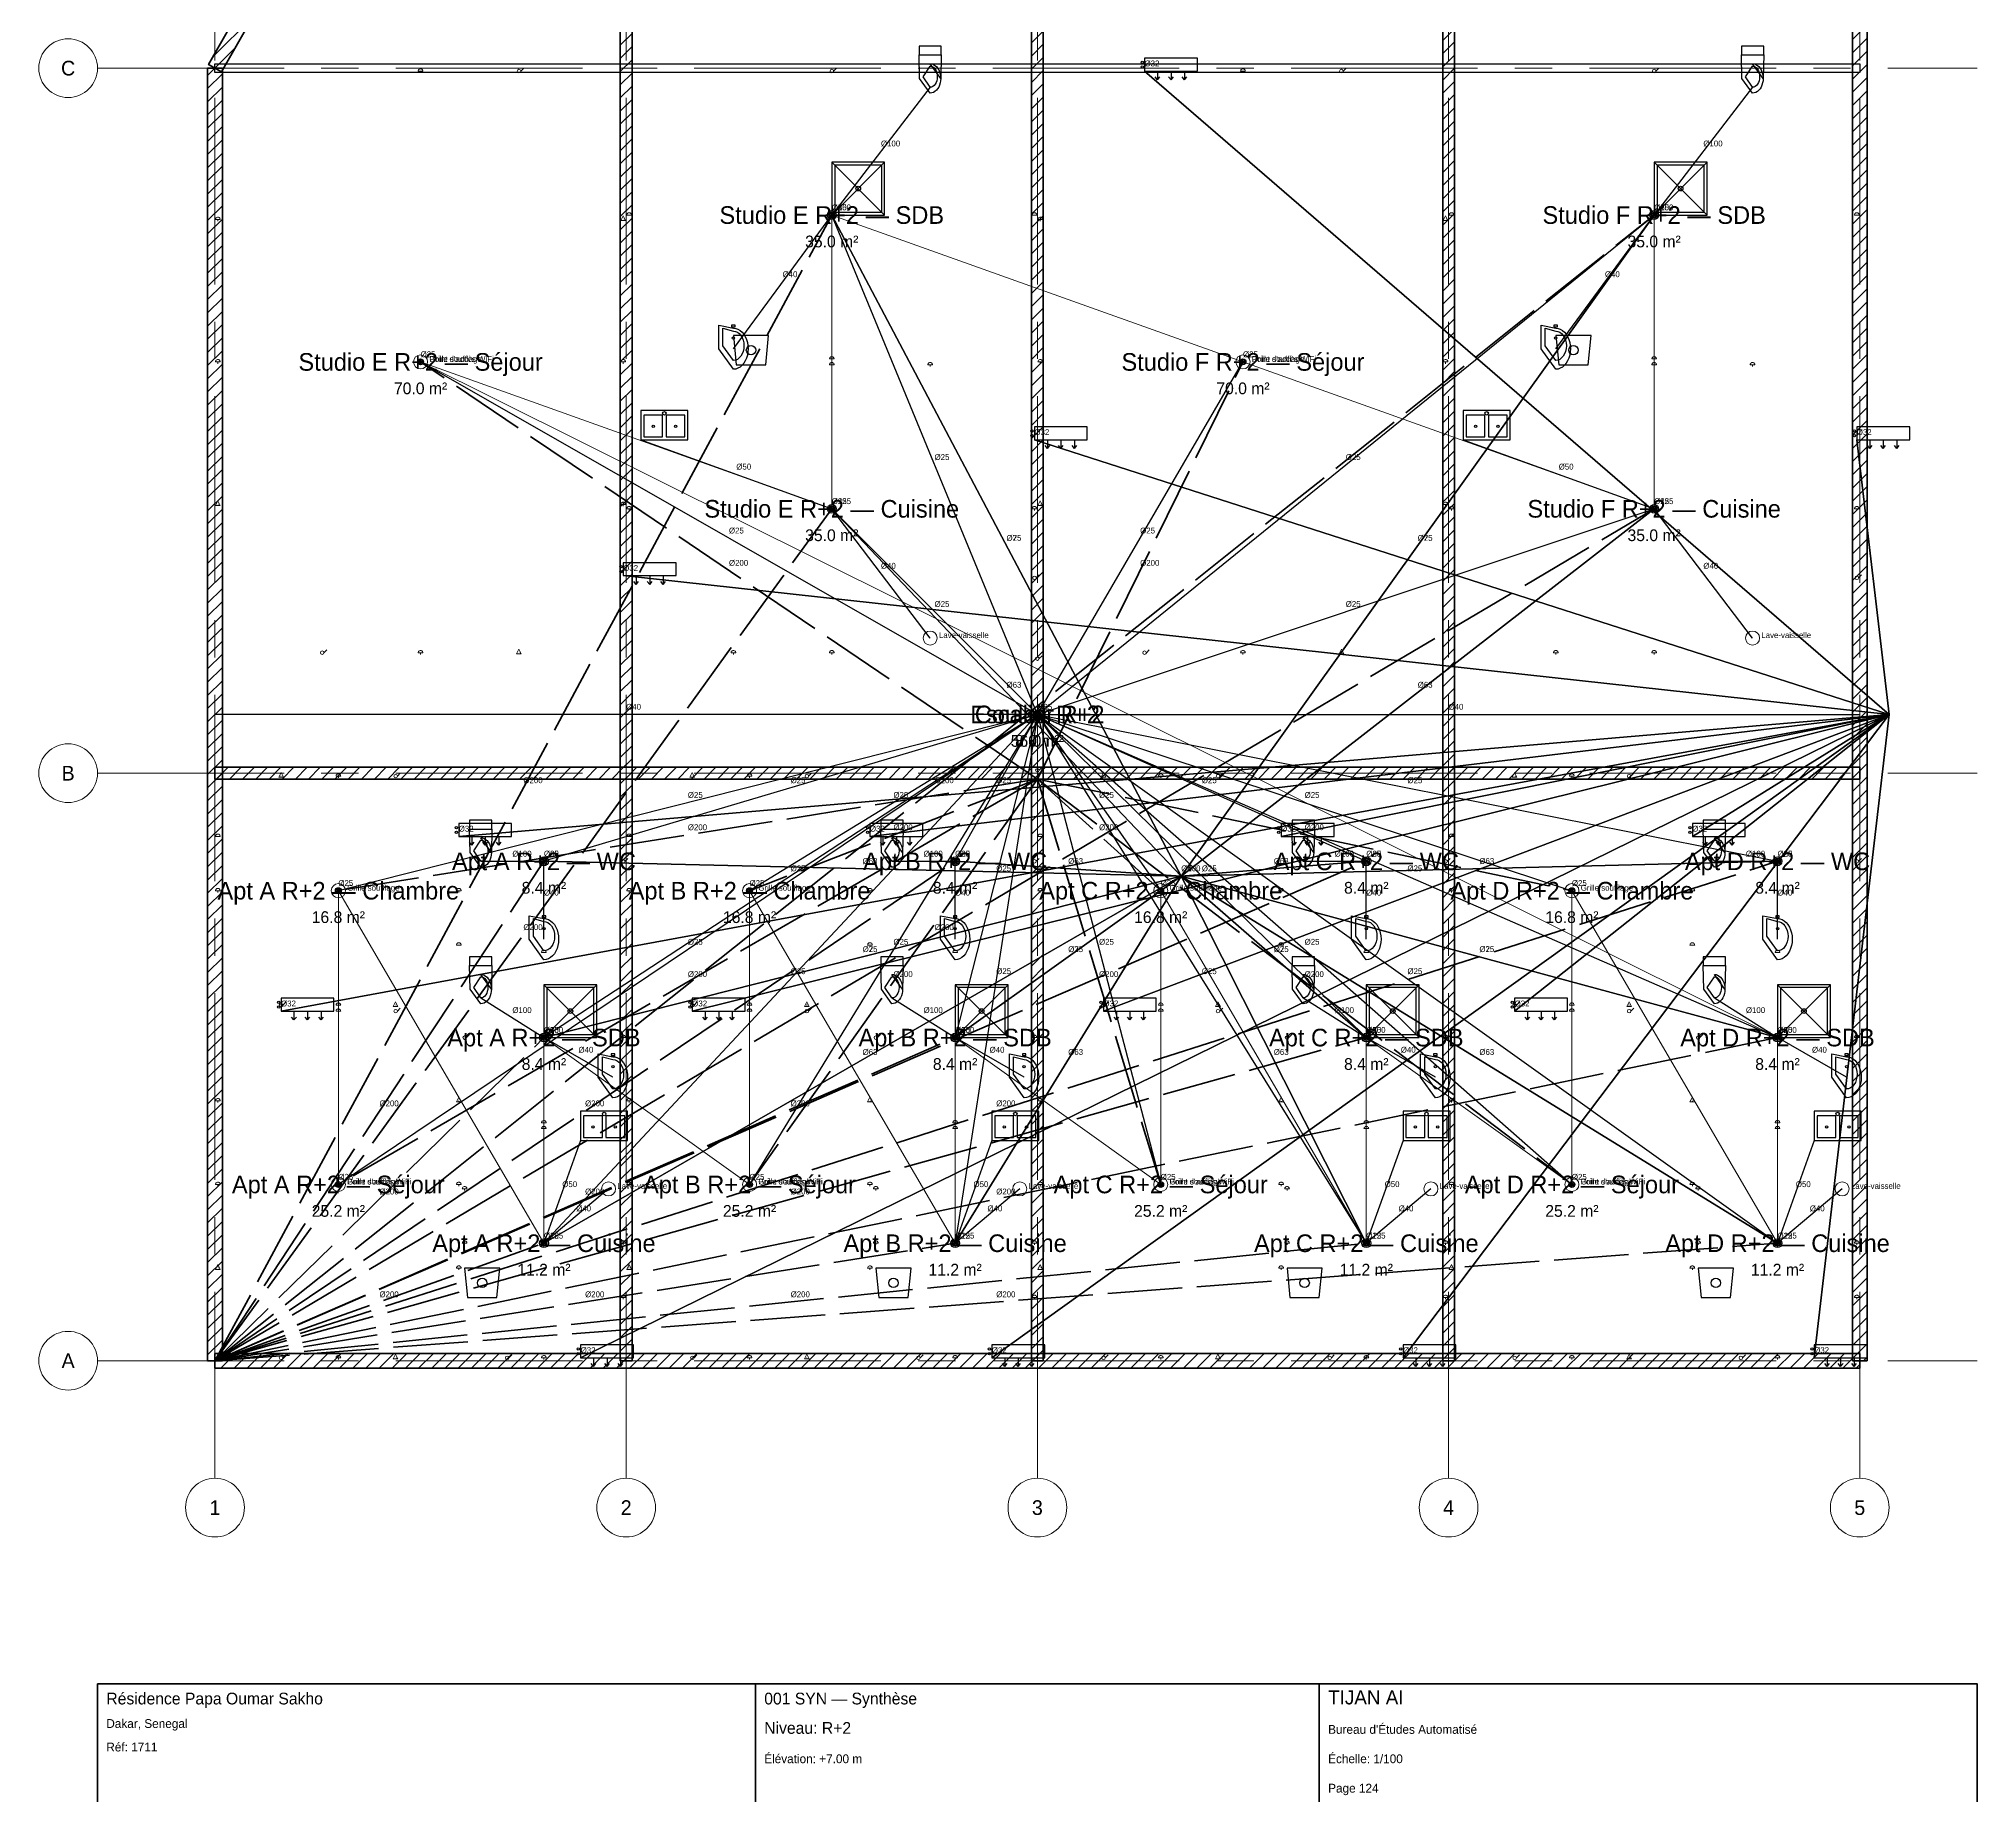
# Model space of a CAD drawing. Header units: metres. Extents: x -3 to 30, y -8 to 52.
# Drawn here: x -3 to 30, y -7.4 to 22.5 of the extents above; entities that cross this region are included whole.
import ezdxf
from ezdxf.enums import TextEntityAlignment as Align

# ---------------------------------------------------------------- set-up
doc = ezdxf.new("R2010")
doc.units = ezdxf.units.M
doc.linetypes.add('CENTER', pattern=[5.08, 3.175, -0.635, 0.635, -0.635])
doc.linetypes.add('DASHED', pattern=[1.524, 1.27, -0.254])
for name, color, linetype, lineweight in [('A-HATCH', 8, 'Continuous', 0), ('A-TEXT', 7, 'Continuous', 0), ('A-WALL', 7, 'Continuous', 50), ('A-WALL-INT', 8, 'Continuous', 25), ('E-LCCR', 4, 'Continuous', 13), ('E-LITE', 6, 'Continuous', 13), ('E-POWR', 6, 'Continuous', 18), ('F-DETECT', 1, 'Continuous', 13), ('F-SPKL', 1, 'Continuous', 25), ('G-CART', 7, 'Continuous', 35), ('M-DUCT', 2, 'DASHED', 18), ('M-EQUIP', 2, 'Continuous', 25), ('P-FIXT', 5, 'Continuous', 25), ('P-PIPE-EC', 1, 'Continuous', 18), ('P-PIPE-EF', 5, 'Continuous', 18), ('P-PIPE-EU', 3, 'Continuous', 18), ('S-GRID', 8, 'CENTER', 9)]:
    doc.layers.add(name, color=color, linetype=linetype, lineweight=lineweight)

# ---------------------------------------------------------------- blocks, each defined once
blk = doc.blocks.new('TJ_INTER')
at = {"layer": 'E-POWR'}
blk.add_line((0.03, 0), (0.08, 0.05), dxfattribs=at)
blk.add_circle((0, 0), 0.03, dxfattribs=at)
blk = doc.blocks.new('TJ_LUMINAIRE')
at = {"layer": 'E-LITE'}
for p, q in [((-0.035, -0.035), (0.035, 0.035)), ((-0.035, 0.035), (0.035, -0.035))]:
    blk.add_line(p, q, dxfattribs=at)
blk.add_circle((0, 0), 0.05, dxfattribs=at)
blk = doc.blocks.new('TJ_DF')
at = {"layer": 'F-DETECT'}
blk.add_circle((0, 0), 0.04, dxfattribs=at)
blk.add_text('DF', height=0.03, dxfattribs=at).set_placement((-0.02, -0.015))
blk = doc.blocks.new('TJ_SPK')
at = {"layer": 'F-SPKL'}
for p, q in [((-0.05, 0), (0.05, 0)), ((0, -0.05), (0, 0.05))]:
    blk.add_line(p, q, dxfattribs=at)
blk.add_circle((0, 0), 0.05, dxfattribs=at)
blk = doc.blocks.new('TJ_PRISE')
at = {"layer": 'E-POWR'}
for p, q in [((-0.04, 0), (0.04, 0)), ((0, 0), (0, -0.03))]:
    blk.add_line(p, q, dxfattribs=at)
blk.add_lwpolyline([(0.04, 0), (0.039, 0.01), (0.035, 0.02), (0.028, 0.028), (0.02, 0.035), (0.01, 0.039), (0, 0.04), (-0.01, 0.039), (-0.02, 0.035), (-0.028, 0.028), (-0.035, 0.02), (-0.039, 0.01), (-0.04, 0)], dxfattribs=at)
blk = doc.blocks.new('TJ_RJ45')
at = {"layer": 'E-LCCR'}
blk.add_lwpolyline([(0, 0.06), (-0.04, -0.02), (0.04, -0.02)], close=True, dxfattribs=at)
blk.add_text('D', height=0.03, dxfattribs=at).set_placement((-0.01, -0.01))
blk = doc.blocks.new('TJ_TV')
at = {"layer": 'E-LCCR'}
blk.add_lwpolyline([(0, 0.06), (-0.04, -0.02), (0.04, -0.02)], close=True, dxfattribs=at)
blk.add_text('TV', height=0.025, dxfattribs=at).set_placement((-0.015, -0.01))
blk = doc.blocks.new('TJ_SPLIT')
at = {"layer": 'M-EQUIP'}
for p, q in [((0.22, 0), (0.22, -0.15)), ((0.45, 0), (0.45, -0.15)), ((0.68, 0), (0.68, -0.15)), ((0.22, -0.15), (0.18, -0.1)), ((0.22, -0.15), (0.26, -0.1)), ((0.45, -0.15), (0.41, -0.1)), ((0.45, -0.15), (0.49, -0.1)), ((0.68, -0.15), (0.64, -0.1)), ((0.68, -0.15), (0.72, -0.1))]:
    blk.add_line(p, q, dxfattribs=at)
blk.add_lwpolyline([(0, 0), (0.9, 0), (0.9, 0.22), (0, 0.22)], close=True, dxfattribs=at)
for centre in [(-0.04, 0.15), (-0.04, 0.07)]:
    blk.add_circle(centre, 0.02, dxfattribs=at)
blk = doc.blocks.new('TJ_APPLIQUE')
at = {"layer": 'E-LITE'}
blk.add_line((-0.04, 0), (0.04, 0), dxfattribs=at)
blk.add_lwpolyline([(0.04, 0), (0.039, 0.01), (0.035, 0.02), (0.028, 0.028), (0.02, 0.035), (0.01, 0.039), (0, 0.04), (-0.01, 0.039), (-0.02, 0.035), (-0.028, 0.028), (-0.035, 0.02), (-0.039, 0.01), (-0.04, 0)], dxfattribs=at)
blk = doc.blocks.new('TJ_EVIER')
at = {"layer": 'P-FIXT'}
for points in [[(0, 0), (0.8, 0), (0.8, 0.5), (0, 0.5)], [(0.05, 0.05), (0.37, 0.05), (0.37, 0.42), (0.05, 0.42)], [(0.43, 0.05), (0.75, 0.05), (0.75, 0.42), (0.43, 0.42)]]:
    blk.add_lwpolyline(points, close=True, dxfattribs=at)
for centre, radius in [((0.4, 0.45), 0.03), ((0.21, 0.23), 0.02), ((0.59, 0.23), 0.02)]:
    blk.add_circle(centre, radius, dxfattribs=at)
blk = doc.blocks.new('TJ_HOTTE')
at = {"layer": 'M-EQUIP'}
blk.add_lwpolyline([(0.05, 0), (0.55, 0), (0.6, 0.5), (0, 0.5)], close=True, dxfattribs=at)
blk.add_circle((0.3, 0.25), 0.08, dxfattribs=at)
blk = doc.blocks.new('TJ_VMC')
at = {"layer": 'M-EQUIP'}
for p, q in [((-0.05, -0.05), (0.05, 0.05)), ((-0.05, 0.05), (0.05, -0.05))]:
    blk.add_line(p, q, dxfattribs=at)
blk.add_circle((0, 0), 0.075, dxfattribs=at)
blk = doc.blocks.new('TJ_DC')
at = {"layer": 'F-DETECT'}
blk.add_circle((0, 0), 0.04, dxfattribs=at)
blk.add_text('DC', height=0.03, dxfattribs=at).set_placement((-0.02, -0.015))
blk = doc.blocks.new('TJ_LAVABO')
at = {"layer": 'P-FIXT'}
for points in [[(-0.25, 0.4), (0, 0.35), (0.039, 0.346), (0.077, 0.333), (0.113, 0.312), (0.147, 0.283), (0.177, 0.247), (0.202, 0.206), (0.223, 0.159), (0.238, 0.108), (0.247, 0.055), (0.25, 0), (0.247, -0.055), (0.238, -0.108), (0.223, -0.159), (0.202, -0.206), (0.177, -0.247), (0.147, -0.283), (0.113, -0.312), (0.077, -0.333), (0.039, -0.346), (0, -0.35), (-0.25, 0), (-0.25, 0.4)], [(-0.18, 0.35), (0, 0.3), (0.035, 0.295), (0.069, 0.281), (0.1, 0.258), (0.127, 0.227), (0.15, 0.189), (0.166, 0.146), (0.177, 0.099), (0.18, 0.05), (0.177, 0.001), (0.166, -0.046), (0.15, -0.089), (0.127, -0.127), (0.1, -0.158), (0.069, -0.181), (0.035, -0.195), (0, -0.2), (-0.18, 0.05), (-0.18, 0.35)], [(-0.03, 0.37), (0.03, 0.37), (0.03, 0.4), (-0.03, 0.4)]]:
    blk.add_lwpolyline(points, close=True, dxfattribs=at)
blk.add_circle((0, 0.18), 0.02, dxfattribs=at)
blk = doc.blocks.new('TJ_DOUCHE')
at = {"layer": 'P-FIXT'}
for p, q in [((0, 0), (0.9, 0.9)), ((0.9, 0), (0, 0.9))]:
    blk.add_line(p, q, dxfattribs=at)
for points in [[(0, 0), (0.9, 0), (0.9, 0.9), (0, 0.9)], [(0.05, 0.05), (0.85, 0.05), (0.85, 0.85), (0.05, 0.85)]]:
    blk.add_lwpolyline(points, close=True, dxfattribs=at)
blk.add_circle((0.45, 0.45), 0.04, dxfattribs=at)
blk = doc.blocks.new('TJ_WC')
at = {"layer": 'P-FIXT'}
for points in [[(-0.19, 0.55), (0.19, 0.55), (0.19, 0.7), (-0.19, 0.7)], [(0, 0.4), (0.028, 0.397), (0.056, 0.388), (0.082, 0.373), (0.106, 0.352), (0.127, 0.327), (0.146, 0.297), (0.16, 0.263), (0.171, 0.227), (0.178, 0.189), (0.18, 0.15), (0.178, 0.111), (0.171, 0.073), (0.16, 0.037), (0.146, 0.003), (0.127, -0.027), (0.106, -0.052), (0.082, -0.073), (0.056, -0.088), (0.028, -0.097), (0, -0.1), (-0.18, 0.15), (-0.19, 0.55), (0.19, 0.55), (0.18, 0.15)], [(0, 0.36), (0.023, 0.357), (0.046, 0.346), (0.067, 0.33), (0.085, 0.307), (0.1, 0.28), (0.111, 0.249), (0.118, 0.215), (0.12, 0.18), (0.118, 0.145), (0.111, 0.111), (0.1, 0.08), (0.085, 0.053), (0.067, 0.03), (0.046, 0.014), (0.023, 0.003), (0, 0), (-0.12, 0.18)]]:
    blk.add_lwpolyline(points, close=True, dxfattribs=at)

msp = doc.modelspace()

# ---------------------------------------------------------------- hatches: boundary and pattern name
at = {"layer": 'A-HATCH'}
h = msp.add_hatch(dxfattribs=at)
h.set_pattern_fill('ANSI31', scale=0.05)
h.paths.add_polyline_path([(16.1085, 49.938), (0.1085, 21.938), (-0.1085, 22.062), (15.8915, 50.062), (16.1085, 49.938)])
h = msp.add_hatch(dxfattribs=at)
h.set_pattern_fill('ANSI31', scale=0.05)
h.paths.add_polyline_path([(20.9, 0), (20.9, 50), (21.1, 50), (21.1, 0), (20.9, 0)])
h = msp.add_hatch(dxfattribs=at)
h.set_pattern_fill('ANSI31', scale=0.05)
h.paths.add_polyline_path([(27.875, 0), (27.875, 50), (28.125, 50), (28.125, 0), (27.875, 0)])
h = msp.add_hatch(dxfattribs=at)
h.set_pattern_fill('ANSI31', scale=0.05)
h.paths.add_polyline_path([(13.9, 0), (13.9, 46.5), (14.1, 46.5), (14.1, 0), (13.9, 0)])
h = msp.add_hatch(dxfattribs=at)
h.set_pattern_fill('ANSI31', scale=0.05)
h.paths.add_polyline_path([(6.9, 0), (6.9, 34.25), (7.1, 34.25), (7.1, 0), (6.9, 0)])
h = msp.add_hatch(dxfattribs=at)
h.set_pattern_fill('ANSI31', scale=0.05)
h.paths.add_polyline_path([(0.125, 22), (0.125, 0), (-0.125, 0), (-0.125, 22), (0.125, 22)])
h = msp.add_hatch(dxfattribs=at)
h.set_pattern_fill('ANSI31', scale=0.05)
h.paths.add_polyline_path([(0, 10.1), (28, 10.1), (28, 9.9), (0, 9.9), (0, 10.1)])
h = msp.add_hatch(dxfattribs=at)
h.set_pattern_fill('ANSI31', scale=0.05)
h.paths.add_polyline_path([(0, 0.125), (28, 0.125), (28, -0.125), (0, -0.125), (0, 0.125)])

# ---------------------------------------------------------------- linework, layer by layer
at = {"layer": 'A-TEXT'}
for centre in [(3.5, 17), (3.5, 17), (17.5, 17), (17.5, 17), (12.175, 12.3), (26.175, 12.3), (2.1, 8), (9.1, 8), (16.1, 8), (23.1, 8), (2.1, 3), (2.1, 3), (6.7, 2.925), (9.1, 3), (9.1, 3), (13.7, 2.925), (16.1, 3), (16.1, 3), (20.7, 2.925), (23.1, 3), (23.1, 3), (27.7, 2.925)]:
    msp.add_circle(centre, 0.12, dxfattribs=at)
at = {"layer": 'A-WALL'}
for points in [[(16.1085, 49.938), (0.1085, 21.938), (-0.1085, 22.062), (15.8915, 50.062)], [(20.9, 0), (20.9, 50), (21.1, 50), (21.1, 0)], [(27.875, 0), (27.875, 50), (28.125, 50), (28.125, 0)], [(13.9, 0), (13.9, 46.5), (14.1, 46.5), (14.1, 0)], [(6.9, 0), (6.9, 34.25), (7.1, 34.25), (7.1, 0)], [(0.125, 22), (0.125, 0), (-0.125, 0), (-0.125, 22)], [(0, 10.1), (28, 10.1), (28, 9.9), (0, 9.9)], [(0, 0.125), (28, 0.125), (28, -0.125), (0, -0.125)]]:
    msp.add_lwpolyline(points, close=True, dxfattribs=at)
at = {"layer": 'A-WALL-INT'}
msp.add_lwpolyline([(0, 22.075), (28, 22.075), (28, 21.925), (0, 21.925)], close=True, dxfattribs=at)
at = {"layer": 'E-LCCR', "color": 4, "lineweight": 13}
for q in [(10.5, 19.5), (24.5, 19.5), (3.5, 17), (17.5, 17), (10.5, 14.5), (24.5, 14.5), (2.1, 3), (2.1, 8), (5.6, 2), (5.6, 5.5), (9.1, 3), (9.1, 8), (12.6, 2), (12.6, 5.5), (14, 11), (16.1, 3), (16.1, 8), (19.6, 2), (19.6, 5.5), (23.1, 3), (23.1, 8), (26.6, 2), (26.6, 5.5)]:
    msp.add_line((14, 11), q, dxfattribs=at)
at = {"layer": 'E-POWR', "color": 6, "lineweight": 18}
for q in [(10.5, 19.5), (24.5, 19.5), (3.5, 17), (17.5, 17), (10.5, 14.5), (24.5, 14.5), (2.1, 3), (2.1, 8), (5.6, 2), (5.6, 5.5), (5.6, 8.5), (9.1, 3), (9.1, 8), (12.6, 2), (12.6, 5.5), (12.6, 8.5), (14, 11), (16.1, 3), (16.1, 8), (19.6, 2), (19.6, 5.5), (19.6, 8.5), (23.1, 3), (23.1, 8), (26.6, 2), (26.6, 5.5), (26.6, 8.5)]:
    msp.add_line((14, 11), q, dxfattribs=at)
at = {"layer": 'F-DETECT', "color": 1, "lineweight": 13}
for p, q in [((10.5, 14.5), (10.5, 19.5)), ((10.5, 19.5), (17.5, 17)), ((24.5, 14.5), (24.5, 19.5)), ((26.6, 5.5), (3.5, 17)), ((3.5, 17), (10.5, 14.5)), ((17.5, 17), (24.5, 14.5)), ((14, 11), (2.1, 3)), ((14, 11), (14, 11)), ((2.1, 3), (2.1, 8)), ((2.1, 8), (5.6, 2)), ((9.1, 3), (9.1, 8)), ((9.1, 8), (12.6, 2)), ((16.1, 3), (16.1, 8)), ((16.1, 8), (19.6, 2)), ((23.1, 3), (23.1, 8)), ((23.1, 8), (26.6, 2)), ((5.6, 2), (5.6, 5.5)), ((5.6, 5.5), (9.1, 3)), ((12.6, 2), (12.6, 5.5)), ((12.6, 5.5), (16.1, 3)), ((19.6, 2), (19.6, 5.5)), ((19.6, 5.5), (23.1, 3)), ((26.6, 2), (26.6, 5.5))]:
    msp.add_line(p, q, dxfattribs=at)
at = {"layer": 'F-SPKL', "color": 1, "lineweight": 25}
for p, q in [((14, 11), (10.5, 19.5)), ((10.5, 19.5), (10.5, 19.5)), ((14, 11), (24.5, 19.5)), ((24.5, 19.5), (24.5, 19.5)), ((14, 11), (3.5, 17)), ((3.5, 17), (3.5, 17)), ((3.5, 17), (3.5, 17)), ((14, 11), (17.5, 17)), ((17.5, 17), (17.5, 17)), ((17.5, 17), (17.5, 17)), ((14, 11), (10.5, 14.5)), ((10.5, 14.5), (10.5, 14.5)), ((14, 11), (24.5, 14.5)), ((24.5, 14.5), (24.5, 14.5)), ((14, 11), (0, 11)), ((14, 11), (2.1, 3)), ((14, 11), (2.1, 8)), ((14, 11), (5.6, 2)), ((14, 11), (5.6, 5.5)), ((14, 11), (5.6, 8.5)), ((14, 11), (9.1, 3)), ((14, 11), (9.1, 8)), ((14, 11), (12.6, 2)), ((14, 11), (12.6, 5.5)), ((14, 11), (12.6, 8.5)), ((14, 11), (14, 11)), ((14, 11), (28, 11)), ((14, 11), (14, 11)), ((14, 11), (14, 11)), ((14, 11), (16.1, 3)), ((14, 11), (16.1, 8)), ((14, 11), (19.6, 2)), ((14, 11), (19.6, 5.5)), ((14, 11), (19.6, 8.5)), ((14, 11), (23.1, 3)), ((14, 11), (23.1, 8)), ((14, 11), (26.6, 2)), ((14, 11), (26.6, 5.5)), ((14, 11), (26.6, 8.5)), ((5.6, 8.5), (5.6, 8.5)), ((12.6, 8.5), (12.6, 8.5)), ((19.6, 8.5), (19.6, 8.5)), ((26.6, 8.5), (26.6, 8.5)), ((2.1, 8), (2.1, 8)), ((9.1, 8), (9.1, 8)), ((16.1, 8), (16.1, 8)), ((23.1, 8), (23.1, 8)), ((5.6, 5.5), (5.6, 5.5)), ((12.6, 5.5), (12.6, 5.5)), ((19.6, 5.5), (19.6, 5.5)), ((26.6, 5.5), (26.6, 5.5)), ((2.1, 3), (2.1, 3)), ((2.1, 3), (2.1, 3)), ((9.1, 3), (9.1, 3)), ((9.1, 3), (9.1, 3)), ((16.1, 3), (16.1, 3)), ((16.1, 3), (16.1, 3)), ((23.1, 3), (23.1, 3)), ((23.1, 3), (23.1, 3)), ((5.6, 2), (5.6, 2)), ((12.6, 2), (12.6, 2)), ((19.6, 2), (19.6, 2)), ((26.6, 2), (26.6, 2))]:
    msp.add_line(p, q, dxfattribs=at)
at = {"layer": 'G-CART'}
for p, q in [((9.2, -5.5), (9.2, -8)), ((18.8, -5.5), (18.8, -8))]:
    msp.add_line(p, q, dxfattribs=at)
at = {"layer": 'G-CART', "lineweight": 50}
msp.add_lwpolyline([(-2, -5.5), (30, -5.5), (30, -8), (-2, -8)], close=True, dxfattribs=at)
at = {"layer": 'M-DUCT', "color": 140, "lineweight": 35}
for p, q in [((0, 0), (10.5, 19.5)), ((0, 0), (24.5, 19.5)), ((10.5, 19.5), (10.5, 19.5)), ((24.5, 19.5), (24.5, 19.5)), ((0, 0), (10.5, 14.5)), ((0, 0), (24.5, 14.5)), ((10.5, 14.5), (10.5, 14.5)), ((24.5, 14.5), (24.5, 14.5)), ((0, 0), (5.6, 8.5)), ((0, 0), (12.6, 8.5)), ((0, 0), (19.6, 8.5)), ((0, 0), (26.6, 8.5)), ((5.6, 8.5), (5.6, 8.5)), ((12.6, 8.5), (12.6, 8.5)), ((19.6, 8.5), (19.6, 8.5)), ((26.6, 8.5), (26.6, 8.5)), ((0, 0), (5.6, 5.5)), ((0, 0), (12.6, 5.5)), ((0, 0), (19.6, 5.5)), ((0, 0), (26.6, 5.5)), ((5.6, 5.5), (5.6, 5.5)), ((12.6, 5.5), (12.6, 5.5)), ((19.6, 5.5), (19.6, 5.5)), ((26.6, 5.5), (26.6, 5.5)), ((0, 0), (5.6, 2)), ((0, 0), (12.6, 2)), ((0, 0), (19.6, 2)), ((0, 0), (26.6, 2)), ((5.6, 2), (5.6, 2)), ((12.6, 2), (12.6, 2)), ((19.6, 2), (19.6, 2)), ((26.6, 2), (26.6, 2))]:
    msp.add_line(p, q, dxfattribs=at)
at = {"layer": 'M-DUCT', "color": 30, "lineweight": 35}
for q in [(3.5, 17), (17.5, 17), (2.1, 3), (2.1, 8), (9.1, 3), (9.1, 8), (16.1, 3), (16.1, 8), (23.1, 3), (23.1, 8)]:
    msp.add_line((14, 9.9), q, dxfattribs=at)
at = {"layer": 'M-EQUIP', "color": 2, "lineweight": 25}
for p, q in [((28.5, 11), (15.825, 21.95)), ((15.825, 21.95), (28.5, 11)), ((28.5, 11), (13.95, 15.675)), ((13.95, 15.675), (28.5, 11)), ((28.5, 11), (27.95, 15.675)), ((27.95, 15.675), (28.5, 11)), ((28.5, 11), (6.95, 13.3625)), ((6.95, 13.3625), (28.5, 11)), ((28.5, 11), (1.125, 5.95)), ((1.125, 5.95), (28.5, 11)), ((28.5, 11), (4.15, 8.925)), ((4.15, 8.925), (28.5, 11)), ((28.5, 11), (6.225, 0.05)), ((6.225, 0.05), (28.5, 11)), ((28.5, 11), (8.125, 5.95)), ((8.125, 5.95), (28.5, 11)), ((28.5, 11), (11.15, 8.925)), ((11.15, 8.925), (28.5, 11)), ((28.5, 11), (13.225, 0.05)), ((13.225, 0.05), (28.5, 11)), ((28.5, 11), (15.125, 5.95)), ((15.125, 5.95), (28.5, 11)), ((28.5, 11), (18.15, 8.925)), ((18.15, 8.925), (28.5, 11)), ((28.5, 11), (20.225, 0.05)), ((20.225, 0.05), (28.5, 11)), ((28.5, 11), (22.125, 5.95)), ((22.125, 5.95), (28.5, 11)), ((28.5, 11), (25.15, 8.925)), ((25.15, 8.925), (28.5, 11)), ((28.5, 11), (27.225, 0.05)), ((27.225, 0.05), (28.5, 11))]:
    msp.add_line(p, q, dxfattribs=at)
at = {"layer": 'M-EQUIP', "color": 4, "lineweight": 25}
for p, q in [((15.825, 21.95), (15.825, 21.95)), ((13.95, 15.675), (13.95, 15.675)), ((27.95, 15.675), (27.95, 15.675)), ((6.95, 13.3625), (6.95, 13.3625)), ((4.15, 8.925), (4.15, 8.925)), ((11.15, 8.925), (11.15, 8.925)), ((18.15, 8.925), (18.15, 8.925)), ((25.15, 8.925), (25.15, 8.925)), ((1.125, 5.95), (1.125, 5.95)), ((8.125, 5.95), (8.125, 5.95)), ((15.125, 5.95), (15.125, 5.95)), ((22.125, 5.95), (22.125, 5.95)), ((6.225, 0.05), (6.225, 0.05)), ((13.225, 0.05), (13.225, 0.05)), ((20.225, 0.05), (20.225, 0.05)), ((27.225, 0.05), (27.225, 0.05))]:
    msp.add_line(p, q, dxfattribs=at)
at = {"layer": 'P-PIPE-EC', "color": 1, "lineweight": 25}
for p, q in [((16.45, 8.25), (10.5, 19.5)), ((10.5, 19.5), (10.5, 19.5)), ((16.45, 8.25), (24.5, 19.5)), ((24.5, 19.5), (24.5, 19.5)), ((8.825, 17.225), (8.825, 17.225)), ((22.825, 17.225), (22.825, 17.225)), ((7.25, 15.675), (7.25, 15.675)), ((21.25, 15.675), (21.25, 15.675)), ((16.45, 8.25), (10.5, 14.5)), ((16.45, 8.25), (24.5, 14.5)), ((16.45, 8.25), (5.6, 8.5)), ((16.45, 8.25), (5.6, 2)), ((16.45, 8.25), (5.6, 5.5)), ((16.45, 8.25), (12.6, 8.5)), ((16.45, 8.25), (12.6, 2)), ((16.45, 8.25), (12.6, 5.5)), ((16.45, 8.25), (19.6, 8.5)), ((16.45, 8.25), (26.6, 8.5)), ((16.45, 8.25), (16.45, 8.25)), ((16.45, 8.25), (19.6, 2)), ((16.45, 8.25), (19.6, 5.5)), ((16.45, 8.25), (26.6, 2)), ((16.45, 8.25), (26.6, 5.5)), ((5.6, 7.175), (5.6, 7.175)), ((12.6, 7.175), (12.6, 7.175)), ((19.6, 7.175), (19.6, 7.175)), ((26.6, 7.175), (26.6, 7.175)), ((5.6, 5.5), (5.6, 5.5)), ((12.6, 5.5), (12.6, 5.5)), ((19.6, 5.5), (19.6, 5.5)), ((26.6, 5.5), (26.6, 5.5)), ((6.775, 4.825), (6.775, 4.825)), ((13.775, 4.825), (13.775, 4.825)), ((20.775, 4.825), (20.775, 4.825)), ((27.775, 4.825), (27.775, 4.825)), ((6.225, 3.75), (6.225, 3.75)), ((13.225, 3.75), (13.225, 3.75)), ((20.225, 3.75), (20.225, 3.75)), ((27.225, 3.75), (27.225, 3.75))]:
    msp.add_line(p, q, dxfattribs=at)
at = {"layer": 'P-PIPE-EF', "color": 5, "lineweight": 25}
for p, q in [((12.175, 21.675), (12.175, 21.675)), ((26.175, 21.675), (26.175, 21.675)), ((16.45, 8.25), (10.5, 19.5)), ((10.5, 19.5), (10.5, 19.5)), ((16.45, 8.25), (24.5, 19.5)), ((24.5, 19.5), (24.5, 19.5)), ((8.825, 17.225), (8.825, 17.225)), ((22.825, 17.225), (22.825, 17.225)), ((7.25, 15.675), (7.25, 15.675)), ((21.25, 15.675), (21.25, 15.675)), ((16.45, 8.25), (10.5, 14.5)), ((16.45, 8.25), (24.5, 14.5)), ((12.175, 12.3), (12.175, 12.3)), ((26.175, 12.3), (26.175, 12.3)), ((4.525, 8.5), (4.525, 8.5)), ((16.45, 8.25), (5.6, 8.5)), ((16.45, 8.25), (5.6, 2)), ((16.45, 8.25), (5.6, 5.5)), ((11.525, 8.5), (11.525, 8.5)), ((16.45, 8.25), (12.6, 8.5)), ((16.45, 8.25), (12.6, 2)), ((16.45, 8.25), (12.6, 5.5)), ((16.45, 8.25), (19.6, 8.5)), ((16.45, 8.25), (26.6, 8.5)), ((16.45, 8.25), (16.45, 8.25)), ((16.45, 8.25), (19.6, 2)), ((16.45, 8.25), (19.6, 5.5)), ((16.45, 8.25), (26.6, 2)), ((16.45, 8.25), (26.6, 5.5)), ((18.525, 8.5), (18.525, 8.5)), ((25.525, 8.5), (25.525, 8.5)), ((5.6, 7.175), (5.6, 7.175)), ((12.6, 7.175), (12.6, 7.175)), ((19.6, 7.175), (19.6, 7.175)), ((26.6, 7.175), (26.6, 7.175)), ((4.525, 6.175), (4.525, 6.175)), ((11.525, 6.175), (11.525, 6.175)), ((18.525, 6.175), (18.525, 6.175)), ((25.525, 6.175), (25.525, 6.175)), ((5.6, 5.5), (5.6, 5.5)), ((12.6, 5.5), (12.6, 5.5)), ((19.6, 5.5), (19.6, 5.5)), ((26.6, 5.5), (26.6, 5.5)), ((6.775, 4.825), (6.775, 4.825)), ((13.775, 4.825), (13.775, 4.825)), ((20.775, 4.825), (20.775, 4.825)), ((27.775, 4.825), (27.775, 4.825)), ((6.225, 3.75), (6.225, 3.75)), ((13.225, 3.75), (13.225, 3.75)), ((20.225, 3.75), (20.225, 3.75)), ((27.225, 3.75), (27.225, 3.75)), ((6.7, 2.925), (6.7, 2.925)), ((13.7, 2.925), (13.7, 2.925)), ((20.7, 2.925), (20.7, 2.925)), ((27.7, 2.925), (27.7, 2.925))]:
    msp.add_line(p, q, dxfattribs=at)
at = {"layer": 'P-PIPE-EU', "color": 3, "lineweight": 25}
for p, q in [((12.175, 21.675), (10.5, 19.5)), ((26.175, 21.675), (24.5, 19.5)), ((8.825, 17.225), (10.5, 19.5)), ((10.5, 19.5), (16.45, 8.25)), ((10.5, 19.5), (10.5, 19.5)), ((24.5, 19.5), (16.45, 8.25)), ((22.825, 17.225), (24.5, 19.5)), ((24.5, 19.5), (24.5, 19.5)), ((7.25, 15.675), (10.5, 14.5)), ((21.25, 15.675), (24.5, 14.5)), ((10.5, 14.5), (16.45, 8.25)), ((12.175, 12.3), (10.5, 14.5)), ((24.5, 14.5), (16.45, 8.25)), ((26.175, 12.3), (24.5, 14.5)), ((4.525, 8.5), (5.6, 8.5)), ((5.6, 8.5), (16.45, 8.25)), ((5.6, 7.175), (5.6, 8.5)), ((5.6, 2), (16.45, 8.25)), ((5.6, 5.5), (16.45, 8.25)), ((11.525, 8.5), (12.6, 8.5)), ((12.6, 8.5), (16.45, 8.25)), ((12.6, 7.175), (12.6, 8.5)), ((12.6, 2), (16.45, 8.25)), ((12.6, 5.5), (16.45, 8.25)), ((19.6, 8.5), (16.45, 8.25)), ((26.6, 8.5), (16.45, 8.25)), ((16.45, 8.25), (16.45, 8.25)), ((19.6, 2), (16.45, 8.25)), ((19.6, 5.5), (16.45, 8.25)), ((26.6, 2), (16.45, 8.25)), ((26.6, 5.5), (16.45, 8.25)), ((18.525, 8.5), (19.6, 8.5)), ((19.6, 7.175), (19.6, 8.5)), ((25.525, 8.5), (26.6, 8.5)), ((26.6, 7.175), (26.6, 8.5)), ((4.525, 6.175), (5.6, 5.5)), ((11.525, 6.175), (12.6, 5.5)), ((18.525, 6.175), (19.6, 5.5)), ((25.525, 6.175), (26.6, 5.5)), ((6.775, 4.825), (5.6, 5.5)), ((5.6, 5.5), (5.6, 5.5)), ((13.775, 4.825), (12.6, 5.5)), ((12.6, 5.5), (12.6, 5.5)), ((20.775, 4.825), (19.6, 5.5)), ((19.6, 5.5), (19.6, 5.5)), ((27.775, 4.825), (26.6, 5.5)), ((26.6, 5.5), (26.6, 5.5)), ((6.225, 3.75), (5.6, 2)), ((13.225, 3.75), (12.6, 2)), ((20.225, 3.75), (19.6, 2)), ((27.225, 3.75), (26.6, 2)), ((6.7, 2.925), (5.6, 2)), ((13.7, 2.925), (12.6, 2)), ((20.7, 2.925), (19.6, 2)), ((27.7, 2.925), (26.6, 2))]:
    msp.add_line(p, q, dxfattribs=at)
at = {"layer": 'S-GRID', "linetype": 'CENTER'}
for p, q in [((0, -2), (0, 52)), ((7, -2), (7, 52)), ((14, -2), (14, 52)), ((21, -2), (21, 52)), ((28, -2), (28, 52)), ((-2, 22), (30, 22)), ((-2, 10), (30, 10)), ((-2, 0), (30, 0))]:
    msp.add_line(p, q, dxfattribs=at)
at = {"layer": 'S-GRID'}
for centre in [(-2.5, 22), (-2.5, 10), (-2.5, 0), (0, -2.5), (7, -2.5), (14, -2.5), (21, -2.5), (28, -2.5)]:
    msp.add_circle(centre, 0.5, dxfattribs=at)

# ---------------------------------------------------------------- block references
at = {"layer": 'E-LCCR'}
for name, p in [('TJ_RJ45', (6.95, 19.425)), ('TJ_RJ45', (20.95, 19.425)), ('TJ_RJ45', (0.05, 14.575)), ('TJ_RJ45', (14.05, 14.575)), ('TJ_TV', (5.175, 12.05)), ('TJ_TV', (19.175, 12.05)), ('TJ_TV', (1.125, 9.95)), ('TJ_TV', (8.125, 9.95)), ('TJ_TV', (15.125, 9.95)), ('TJ_TV', (22.125, 9.95)), ('TJ_RJ45', (3.075, 6.05)), ('TJ_RJ45', (10.075, 6.05)), ('TJ_RJ45', (17.075, 6.05)), ('TJ_RJ45', (24.075, 6.05)), ('TJ_RJ45', (4.15, 4.425)), ('TJ_RJ45', (11.15, 4.425)), ('TJ_RJ45', (18.15, 4.425)), ('TJ_RJ45', (25.15, 4.425)), ('TJ_RJ45', (0.05, 1.575)), ('TJ_RJ45', (7.05, 1.575)), ('TJ_RJ45', (14.05, 1.575)), ('TJ_RJ45', (21.05, 1.575)), ('TJ_TV', (3.075, 0.05)), ('TJ_TV', (10.075, 0.05)), ('TJ_TV', (17.075, 0.05)), ('TJ_TV', (24.075, 0.05))]:
    msp.add_blockref(name, p, dxfattribs=at)
at = {"layer": 'E-LITE'}
for name, p in [('TJ_APPLIQUE', (7.05, 19.5)), ('TJ_LUMINAIRE', (10.5, 19.5)), ('TJ_APPLIQUE', (13.95, 19.5)), ('TJ_APPLIQUE', (21.05, 19.5)), ('TJ_LUMINAIRE', (24.5, 19.5)), ('TJ_APPLIQUE', (27.95, 19.5)), ('TJ_LUMINAIRE', (3.5, 17)), ('TJ_LUMINAIRE', (3.5, 17)), ('TJ_LUMINAIRE', (17.5, 17)), ('TJ_LUMINAIRE', (17.5, 17)), ('TJ_LUMINAIRE', (10.5, 14.5)), ('TJ_LUMINAIRE', (24.5, 14.5)), ('TJ_LUMINAIRE', (14, 11)), ('TJ_APPLIQUE', (0.05, 8.925)), ('TJ_APPLIQUE', (7.05, 8.925)), ('TJ_APPLIQUE', (14.05, 8.925)), ('TJ_APPLIQUE', (21.05, 8.925)), ('TJ_LUMINAIRE', (5.6, 8.5)), ('TJ_LUMINAIRE', (12.6, 8.5)), ('TJ_LUMINAIRE', (19.6, 8.5)), ('TJ_LUMINAIRE', (26.6, 8.5)), ('TJ_LUMINAIRE', (2.1, 8)), ('TJ_LUMINAIRE', (9.1, 8)), ('TJ_LUMINAIRE', (16.1, 8)), ('TJ_LUMINAIRE', (23.1, 8)), ('TJ_APPLIQUE', (4.15, 7.075)), ('TJ_APPLIQUE', (5.6, 6.95)), ('TJ_APPLIQUE', (11.15, 7.075)), ('TJ_APPLIQUE', (12.6, 6.95)), ('TJ_APPLIQUE', (18.15, 7.075)), ('TJ_APPLIQUE', (19.6, 6.95)), ('TJ_APPLIQUE', (25.15, 7.075)), ('TJ_APPLIQUE', (26.6, 6.95)), ('TJ_LUMINAIRE', (5.6, 5.5)), ('TJ_LUMINAIRE', (12.6, 5.5)), ('TJ_LUMINAIRE', (19.6, 5.5)), ('TJ_LUMINAIRE', (26.6, 5.5)), ('TJ_APPLIQUE', (5.6, 4.05)), ('TJ_APPLIQUE', (12.6, 4.05)), ('TJ_APPLIQUE', (19.6, 4.05)), ('TJ_APPLIQUE', (26.6, 4.05)), ('TJ_LUMINAIRE', (2.1, 3)), ('TJ_LUMINAIRE', (2.1, 3)), ('TJ_LUMINAIRE', (9.1, 3)), ('TJ_LUMINAIRE', (9.1, 3)), ('TJ_LUMINAIRE', (16.1, 3)), ('TJ_LUMINAIRE', (16.1, 3)), ('TJ_LUMINAIRE', (23.1, 3)), ('TJ_LUMINAIRE', (23.1, 3)), ('TJ_LUMINAIRE', (5.6, 2)), ('TJ_LUMINAIRE', (12.6, 2)), ('TJ_LUMINAIRE', (19.6, 2)), ('TJ_LUMINAIRE', (26.6, 2))]:
    msp.add_blockref(name, p, dxfattribs=at)
at = {"layer": 'E-POWR'}
for name, p in [('TJ_PRISE', (3.5, 21.95)), ('TJ_INTER', (5.175, 21.95)), ('TJ_INTER', (10.5, 21.95)), ('TJ_PRISE', (17.5, 21.95)), ('TJ_INTER', (19.175, 21.95)), ('TJ_INTER', (24.5, 21.95)), ('TJ_PRISE', (0.05, 19.425)), ('TJ_PRISE', (14.05, 19.425)), ('TJ_PRISE', (0.05, 17)), ('TJ_PRISE', (6.95, 17)), ('TJ_PRISE', (10.5, 17.05)), ('TJ_PRISE', (10.5, 16.95)), ('TJ_PRISE', (12.175, 16.95)), ('TJ_PRISE', (14.05, 17)), ('TJ_PRISE', (20.95, 17)), ('TJ_PRISE', (24.5, 17.05)), ('TJ_PRISE', (24.5, 16.95)), ('TJ_PRISE', (26.175, 16.95)), ('TJ_PRISE', (6.95, 14.575)), ('TJ_PRISE', (7.05, 14.5)), ('TJ_PRISE', (13.95, 14.5)), ('TJ_PRISE', (20.95, 14.575)), ('TJ_PRISE', (21.05, 14.5)), ('TJ_PRISE', (27.95, 14.5)), ('TJ_INTER', (13.95, 13.325)), ('TJ_INTER', (27.95, 13.325)), ('TJ_INTER', (1.825, 12.05)), ('TJ_PRISE', (3.5, 12.05)), ('TJ_PRISE', (8.825, 12.05)), ('TJ_PRISE', (10.5, 12.05)), ('TJ_INTER', (14, 11.95)), ('TJ_INTER', (15.825, 12.05)), ('TJ_PRISE', (17.5, 12.05)), ('TJ_PRISE', (22.825, 12.05)), ('TJ_PRISE', (24.5, 12.05)), ('TJ_PRISE', (2.1, 9.95)), ('TJ_INTER', (3.075, 9.95)), ('TJ_PRISE', (9.1, 9.95)), ('TJ_INTER', (10.075, 9.95)), ('TJ_INTER', (14, 10.05)), ('TJ_PRISE', (16.1, 9.95)), ('TJ_INTER', (17.075, 9.95)), ('TJ_PRISE', (23.1, 9.95)), ('TJ_INTER', (24.075, 9.95)), ('TJ_INTER', (6.95, 8.5)), ('TJ_INTER', (13.95, 8.5)), ('TJ_INTER', (20.95, 8.5)), ('TJ_INTER', (27.95, 8.5)), ('TJ_PRISE', (0.05, 8)), ('TJ_PRISE', (4.15, 8)), ('TJ_PRISE', (7.05, 8)), ('TJ_PRISE', (11.15, 8)), ('TJ_PRISE', (14.05, 8)), ('TJ_PRISE', (18.15, 8)), ('TJ_PRISE', (21.05, 8)), ('TJ_PRISE', (25.15, 8)), ('TJ_INTER', (1.125, 6.05)), ('TJ_PRISE', (2.1, 6.05)), ('TJ_PRISE', (2.1, 5.95)), ('TJ_INTER', (3.075, 5.95)), ('TJ_INTER', (8.125, 6.05)), ('TJ_PRISE', (9.1, 6.05)), ('TJ_PRISE', (9.1, 5.95)), ('TJ_INTER', (10.075, 5.95)), ('TJ_INTER', (15.125, 6.05)), ('TJ_PRISE', (16.1, 6.05)), ('TJ_PRISE', (16.1, 5.95)), ('TJ_INTER', (17.075, 5.95)), ('TJ_INTER', (22.125, 6.05)), ('TJ_PRISE', (23.1, 6.05)), ('TJ_PRISE', (23.1, 5.95)), ('TJ_INTER', (24.075, 5.95)), ('TJ_INTER', (4.25, 5.5)), ('TJ_PRISE', (6.95, 5.5)), ('TJ_INTER', (11.25, 5.5)), ('TJ_PRISE', (13.95, 5.5)), ('TJ_INTER', (18.25, 5.5)), ('TJ_PRISE', (20.95, 5.5)), ('TJ_INTER', (25.25, 5.5)), ('TJ_PRISE', (27.95, 5.5)), ('TJ_PRISE', (0.05, 4.425)), ('TJ_PRISE', (7.05, 4.425)), ('TJ_PRISE', (14.05, 4.425)), ('TJ_PRISE', (21.05, 4.425)), ('TJ_PRISE', (5.6, 3.95)), ('TJ_PRISE', (12.6, 3.95)), ('TJ_PRISE', (19.6, 3.95)), ('TJ_PRISE', (26.6, 3.95)), ('TJ_PRISE', (0.05, 3)), ('TJ_PRISE', (4.15, 3)), ('TJ_PRISE', (7.05, 3)), ('TJ_PRISE', (11.15, 3)), ('TJ_PRISE', (14.05, 3)), ('TJ_PRISE', (18.15, 3)), ('TJ_PRISE', (21.05, 3)), ('TJ_PRISE', (25.15, 3)), ('TJ_PRISE', (4.25, 2.925)), ('TJ_PRISE', (11.25, 2.925)), ('TJ_PRISE', (18.25, 2.925)), ('TJ_PRISE', (25.25, 2.925)), ('TJ_PRISE', (4.25, 2)), ('TJ_PRISE', (6.95, 2)), ('TJ_PRISE', (11.25, 2)), ('TJ_PRISE', (13.95, 2)), ('TJ_PRISE', (18.25, 2)), ('TJ_PRISE', (20.95, 2)), ('TJ_PRISE', (25.25, 2)), ('TJ_PRISE', (27.95, 2)), ('TJ_PRISE', (4.15, 1.575)), ('TJ_PRISE', (11.15, 1.575)), ('TJ_PRISE', (18.15, 1.575)), ('TJ_PRISE', (25.15, 1.575)), ('TJ_PRISE', (6.95, 1.075)), ('TJ_PRISE', (13.95, 1.075)), ('TJ_PRISE', (20.95, 1.075)), ('TJ_PRISE', (27.95, 1.075)), ('TJ_INTER', (1.125, 0.05)), ('TJ_PRISE', (2.1, 0.05)), ('TJ_INTER', (4.975, 0.05)), ('TJ_PRISE', (5.6, 0.05)), ('TJ_INTER', (8.125, 0.05)), ('TJ_PRISE', (9.1, 0.05)), ('TJ_INTER', (11.975, 0.05)), ('TJ_PRISE', (12.6, 0.05)), ('TJ_INTER', (15.125, 0.05)), ('TJ_PRISE', (16.1, 0.05)), ('TJ_INTER', (18.975, 0.05)), ('TJ_PRISE', (19.6, 0.05)), ('TJ_INTER', (22.125, 0.05)), ('TJ_PRISE', (23.1, 0.05)), ('TJ_INTER', (25.975, 0.05)), ('TJ_PRISE', (26.6, 0.05))]:
    msp.add_blockref(name, p, dxfattribs=at)
at = {"layer": 'F-DETECT'}
for name, p in [('TJ_DF', (10.5, 19.5)), ('TJ_DF', (24.5, 19.5)), ('TJ_DF', (3.5, 17)), ('TJ_DF', (17.5, 17)), ('TJ_DC', (10.5, 14.5)), ('TJ_DC', (24.5, 14.5)), ('TJ_DF', (14, 11)), ('TJ_DF', (2.1, 8)), ('TJ_DF', (9.1, 8)), ('TJ_DF', (16.1, 8)), ('TJ_DF', (23.1, 8)), ('TJ_DF', (5.6, 5.5)), ('TJ_DF', (12.6, 5.5)), ('TJ_DF', (19.6, 5.5)), ('TJ_DF', (26.6, 5.5)), ('TJ_DF', (2.1, 3)), ('TJ_DF', (9.1, 3)), ('TJ_DF', (16.1, 3)), ('TJ_DF', (23.1, 3)), ('TJ_DC', (5.6, 2)), ('TJ_DC', (12.6, 2)), ('TJ_DC', (19.6, 2)), ('TJ_DC', (26.6, 2))]:
    msp.add_blockref(name, p, dxfattribs=at)
at = {"layer": 'F-SPKL'}
for p in [(10.5, 19.5), (24.5, 19.5), (3.5, 17), (3.5, 17), (17.5, 17), (17.5, 17), (10.5, 14.5), (24.5, 14.5), (14, 11), (5.6, 8.5), (12.6, 8.5), (19.6, 8.5), (26.6, 8.5), (2.1, 8), (9.1, 8), (16.1, 8), (23.1, 8), (5.6, 5.5), (12.6, 5.5), (19.6, 5.5), (26.6, 5.5), (2.1, 3), (2.1, 3), (9.1, 3), (9.1, 3), (16.1, 3), (16.1, 3), (23.1, 3), (23.1, 3), (5.6, 2), (12.6, 2), (19.6, 2), (26.6, 2)]:
    msp.add_blockref('TJ_SPK', p, dxfattribs=at)
at = {"layer": 'M-EQUIP'}
for name, p in [('TJ_SPLIT', (15.825, 21.95)), ('TJ_VMC', (10.5, 19.5)), ('TJ_VMC', (24.5, 19.5)), ('TJ_HOTTE', (8.825, 16.95)), ('TJ_HOTTE', (22.825, 16.95)), ('TJ_SPLIT', (13.95, 15.675)), ('TJ_SPLIT', (27.95, 15.675)), ('TJ_VMC', (10.5, 14.5)), ('TJ_VMC', (24.5, 14.5)), ('TJ_SPLIT', (6.95, 13.3625)), ('TJ_SPLIT', (4.15, 8.925)), ('TJ_SPLIT', (11.15, 8.925)), ('TJ_SPLIT', (18.15, 8.925)), ('TJ_SPLIT', (25.15, 8.925)), ('TJ_VMC', (5.6, 8.5)), ('TJ_VMC', (12.6, 8.5)), ('TJ_VMC', (19.6, 8.5)), ('TJ_VMC', (26.6, 8.5)), ('TJ_SPLIT', (1.125, 5.95)), ('TJ_SPLIT', (8.125, 5.95)), ('TJ_SPLIT', (15.125, 5.95)), ('TJ_SPLIT', (22.125, 5.95)), ('TJ_VMC', (5.6, 5.5)), ('TJ_VMC', (12.6, 5.5)), ('TJ_VMC', (19.6, 5.5)), ('TJ_VMC', (26.6, 5.5)), ('TJ_VMC', (5.6, 2)), ('TJ_VMC', (12.6, 2)), ('TJ_VMC', (19.6, 2)), ('TJ_VMC', (26.6, 2)), ('TJ_HOTTE', (4.25, 1.075)), ('TJ_HOTTE', (11.25, 1.075)), ('TJ_HOTTE', (18.25, 1.075)), ('TJ_HOTTE', (25.25, 1.075)), ('TJ_SPLIT', (6.225, 0.05)), ('TJ_SPLIT', (13.225, 0.05)), ('TJ_SPLIT', (20.225, 0.05)), ('TJ_SPLIT', (27.225, 0.05))]:
    msp.add_blockref(name, p, dxfattribs=at)
at = {"layer": 'P-FIXT'}
for name, p in [('TJ_WC', (12.175, 21.675)), ('TJ_WC', (26.175, 21.675)), ('TJ_DOUCHE', (10.5, 19.5)), ('TJ_DOUCHE', (24.5, 19.5)), ('TJ_LAVABO', (8.825, 17.225)), ('TJ_LAVABO', (22.825, 17.225)), ('TJ_EVIER', (7.25, 15.675)), ('TJ_EVIER', (21.25, 15.675)), ('TJ_WC', (4.525, 8.5)), ('TJ_WC', (11.525, 8.5)), ('TJ_WC', (18.525, 8.5)), ('TJ_WC', (25.525, 8.5)), ('TJ_LAVABO', (5.6, 7.175)), ('TJ_LAVABO', (12.6, 7.175)), ('TJ_LAVABO', (19.6, 7.175)), ('TJ_LAVABO', (26.6, 7.175)), ('TJ_WC', (4.525, 6.175)), ('TJ_WC', (11.525, 6.175)), ('TJ_WC', (18.525, 6.175)), ('TJ_WC', (25.525, 6.175)), ('TJ_DOUCHE', (5.6, 5.5)), ('TJ_DOUCHE', (12.6, 5.5)), ('TJ_DOUCHE', (19.6, 5.5)), ('TJ_DOUCHE', (26.6, 5.5)), ('TJ_LAVABO', (6.775, 4.825)), ('TJ_LAVABO', (13.775, 4.825)), ('TJ_LAVABO', (20.775, 4.825)), ('TJ_LAVABO', (27.775, 4.825)), ('TJ_EVIER', (6.225, 3.75)), ('TJ_EVIER', (13.225, 3.75)), ('TJ_EVIER', (20.225, 3.75)), ('TJ_EVIER', (27.225, 3.75))]:
    msp.add_blockref(name, p, dxfattribs=at)

# ---------------------------------------------------------------- texts
at = {"layer": 'A-TEXT'}
for s, height, p in [('Studio E R+2 — SDB', 0.3, (10.5, 19.5)), ('Studio F R+2 — SDB', 0.3, (24.5, 19.5)), ('35.0 m²', 0.2, (10.5, 19.05)), ('35.0 m²', 0.2, (24.5, 19.05)), ('Studio E R+2 — Séjour', 0.3, (3.5, 17)), ('Studio F R+2 — Séjour', 0.3, (17.5, 17)), ('70.0 m²', 0.2, (3.5, 16.55)), ('70.0 m²', 0.2, (17.5, 16.55)), ('Studio E R+2 — Cuisine', 0.3, (10.5, 14.5)), ('Studio F R+2 — Cuisine', 0.3, (24.5, 14.5)), ('35.0 m²', 0.2, (10.5, 14.05)), ('35.0 m²', 0.2, (24.5, 14.05)), ('Escalier R+2', 0.3, (14, 11)), ('Couloir R+2', 0.3, (14, 11)), ('56.0 m²', 0.2, (14, 10.55)), ('8.0 m²', 0.2, (14, 10.55)), ('Apt A R+2 — WC', 0.3, (5.6, 8.5)), ('Apt B R+2 — WC', 0.3, (12.6, 8.5)), ('Apt C R+2 — WC', 0.3, (19.6, 8.5)), ('Apt D R+2 — WC', 0.3, (26.6, 8.5)), ('Apt A R+2 — Chambre', 0.3, (2.1, 8)), ('8.4 m²', 0.2, (5.6, 8.05)), ('Apt B R+2 — Chambre', 0.3, (9.1, 8)), ('8.4 m²', 0.2, (12.6, 8.05)), ('Apt C R+2 — Chambre', 0.3, (16.1, 8)), ('8.4 m²', 0.2, (19.6, 8.05)), ('Apt D R+2 — Chambre', 0.3, (23.1, 8)), ('8.4 m²', 0.2, (26.6, 8.05)), ('16.8 m²', 0.2, (2.1, 7.55)), ('16.8 m²', 0.2, (9.1, 7.55)), ('16.8 m²', 0.2, (16.1, 7.55)), ('16.8 m²', 0.2, (23.1, 7.55)), ('Apt A R+2 — SDB', 0.3, (5.6, 5.5)), ('Apt B R+2 — SDB', 0.3, (12.6, 5.5)), ('Apt C R+2 — SDB', 0.3, (19.6, 5.5)), ('Apt D R+2 — SDB', 0.3, (26.6, 5.5)), ('8.4 m²', 0.2, (5.6, 5.05)), ('8.4 m²', 0.2, (12.6, 5.05)), ('8.4 m²', 0.2, (19.6, 5.05)), ('8.4 m²', 0.2, (26.6, 5.05)), ('Apt A R+2 — Séjour', 0.3, (2.1, 3)), ('Apt B R+2 — Séjour', 0.3, (9.1, 3)), ('Apt C R+2 — Séjour', 0.3, (16.1, 3)), ('Apt D R+2 — Séjour', 0.3, (23.1, 3)), ('25.2 m²', 0.2, (2.1, 2.55)), ('25.2 m²', 0.2, (9.1, 2.55)), ('25.2 m²', 0.2, (16.1, 2.55)), ('25.2 m²', 0.2, (23.1, 2.55)), ('Apt A R+2 — Cuisine', 0.3, (5.6, 2)), ('Apt B R+2 — Cuisine', 0.3, (12.6, 2)), ('Apt C R+2 — Cuisine', 0.3, (19.6, 2)), ('Apt D R+2 — Cuisine', 0.3, (26.6, 2)), ('11.2 m²', 0.2, (5.6, 1.55)), ('11.2 m²', 0.2, (12.6, 1.55)), ('11.2 m²', 0.2, (19.6, 1.55)), ('11.2 m²', 0.2, (26.6, 1.55))]:
    msp.add_text(s, height=height, dxfattribs=at).set_placement(p, align=Align.MIDDLE_CENTER)
for s, p in [('Grille soufflage', (3.65, 17)), ("Point d'accès WiFi", (3.65, 17)), ('Grille soufflage', (17.65, 17)), ("Point d'accès WiFi", (17.65, 17)), ('Lave-vaisselle', (12.325, 12.3)), ('Lave-vaisselle', (26.325, 12.3)), ('Grille soufflage', (2.25, 8)), ('Grille soufflage', (9.25, 8)), ('Grille soufflage', (16.25, 8)), ('Grille soufflage', (23.25, 8)), ('Grille soufflage', (2.25, 3)), ("Point d'accès WiFi", (2.25, 3)), ('Lave-vaisselle', (6.85, 2.925)), ('Grille soufflage', (9.25, 3)), ("Point d'accès WiFi", (9.25, 3)), ('Lave-vaisselle', (13.85, 2.925)), ('Grille soufflage', (16.25, 3)), ("Point d'accès WiFi", (16.25, 3)), ('Lave-vaisselle', (20.85, 2.925)), ('Grille soufflage', (23.25, 3)), ("Point d'accès WiFi", (23.25, 3)), ('Lave-vaisselle', (27.85, 2.925))]:
    msp.add_text(s, height=0.1, dxfattribs=at).set_placement(p)
at = {"layer": 'F-SPKL'}
for s, p in [('Ø25', (10.5, 19.58)), ('Ø25', (24.5, 19.58)), ('Ø25', (3.5, 17.08)), ('Ø25', (3.5, 17.08)), ('Ø25', (17.5, 17.08)), ('Ø25', (17.5, 17.08)), ('Ø25', (12.25, 15.33)), ('Ø25', (19.25, 15.33)), ('Ø25', (10.5, 14.58)), ('Ø25', (24.5, 14.58)), ('Ø25', (8.75, 14.08)), ('Ø25', (15.75, 14.08)), ('Ø25', (12.25, 12.83)), ('Ø25', (19.25, 12.83)), ('Ø40', (7, 11.08)), ('Ø65', (14, 11.08)), ('Ø25', (14, 11.08)), ('Ø25', (14, 11.08)), ('Ø40', (21, 11.08)), ('Ø25', (9.8, 9.83)), ('Ø25', (13.3, 9.83)), ('Ø25', (16.8, 9.83)), ('Ø25', (20.3, 9.83)), ('Ø25', (8.05, 9.58)), ('Ø25', (11.55, 9.58)), ('Ø25', (15.05, 9.58)), ('Ø25', (18.55, 9.58)), ('Ø25', (5.6, 8.58)), ('Ø25', (12.6, 8.58)), ('Ø25', (19.6, 8.58)), ('Ø25', (26.6, 8.58)), ('Ø25', (9.8, 8.33)), ('Ø25', (13.3, 8.33)), ('Ø25', (16.8, 8.33)), ('Ø25', (20.3, 8.33)), ('Ø25', (2.1, 8.08)), ('Ø25', (9.1, 8.08)), ('Ø25', (16.1, 8.08)), ('Ø25', (23.1, 8.08)), ('Ø25', (8.05, 7.08)), ('Ø25', (11.55, 7.08)), ('Ø25', (15.05, 7.08)), ('Ø25', (18.55, 7.08)), ('Ø25', (9.8, 6.58)), ('Ø25', (13.3, 6.58)), ('Ø25', (16.8, 6.58)), ('Ø25', (20.3, 6.58)), ('Ø25', (5.6, 5.58)), ('Ø25', (12.6, 5.58)), ('Ø25', (19.6, 5.58)), ('Ø25', (26.6, 5.58)), ('Ø25', (2.1, 3.08)), ('Ø25', (2.1, 3.08)), ('Ø25', (9.1, 3.08)), ('Ø25', (9.1, 3.08)), ('Ø25', (16.1, 3.08)), ('Ø25', (16.1, 3.08)), ('Ø25', (23.1, 3.08)), ('Ø25', (23.1, 3.08)), ('Ø25', (5.6, 2.08)), ('Ø25', (12.6, 2.08)), ('Ø25', (19.6, 2.08)), ('Ø25', (26.6, 2.08))]:
    msp.add_text(s, height=0.1, dxfattribs=at).set_placement(p)
at = {"layer": 'G-CART'}
for s, height, p in [('TIJAN AI', 0.24, (18.95, -5.85)), ('Résidence Papa Oumar Sakho', 0.2, (-1.85, -5.85)), ('001 SYN — Synthèse', 0.2, (9.35, -5.85)), ('Dakar, Senegal', 0.15, (-1.85, -6.25)), ('Niveau: R+2', 0.2, (9.35, -6.35)), ("Bureau d'Études Automatisé", 0.15, (18.95, -6.35)), ('Réf: 1711', 0.15, (-1.85, -6.65)), ('Élévation: +7.00 m', 0.15, (9.35, -6.85)), ('Échelle: 1/100', 0.15, (18.95, -6.85)), ('Page 124', 0.15, (18.95, -7.35))]:
    msp.add_text(s, height=height, dxfattribs=at).set_placement(p)
at = {"layer": 'M-DUCT'}
for s, p in [('Ø100', (10.5, 19.58)), ('Ø100', (24.5, 19.58)), ('Ø125', (10.5, 14.58)), ('Ø125', (24.5, 14.58)), ('Ø200', (8.75, 13.53)), ('Ø200', (15.75, 13.53)), ('Ø200', (5.25, 9.83)), ('Ø200', (12.25, 9.83)), ('Ø200', (8.05, 9.03)), ('Ø200', (11.55, 9.03)), ('Ø200', (15.05, 9.03)), ('Ø200', (18.55, 9.03)), ('Ø80', (5.6, 8.58)), ('Ø80', (12.6, 8.58)), ('Ø80', (19.6, 8.58)), ('Ø80', (26.6, 8.58)), ('Ø200', (5.25, 7.33)), ('Ø200', (12.25, 7.33)), ('Ø200', (8.05, 6.53)), ('Ø200', (11.55, 6.53)), ('Ø200', (15.05, 6.53)), ('Ø200', (18.55, 6.53)), ('Ø100', (5.6, 5.58)), ('Ø100', (12.6, 5.58)), ('Ø100', (19.6, 5.58)), ('Ø100', (26.6, 5.58)), ('Ø200', (2.8, 4.33)), ('Ø200', (6.3, 4.33)), ('Ø200', (9.8, 4.33)), ('Ø200', (13.3, 4.33)), ('Ø200', (2.8, 2.83)), ('Ø200', (6.3, 2.83)), ('Ø200', (9.8, 2.83)), ('Ø200', (13.3, 2.83)), ('Ø125', (5.6, 2.08)), ('Ø125', (12.6, 2.08)), ('Ø125', (19.6, 2.08)), ('Ø125', (26.6, 2.08)), ('Ø200', (2.8, 1.08)), ('Ø200', (6.3, 1.08)), ('Ø200', (9.8, 1.08)), ('Ø200', (13.3, 1.08))]:
    msp.add_text(s, height=0.1, dxfattribs=at).set_placement(p)
at = {"layer": 'M-EQUIP'}
for p in [(15.825, 22.03), (13.95, 15.755), (27.95, 15.755), (6.95, 13.4425), (4.15, 9.005), (11.15, 9.005), (18.15, 9.005), (25.15, 9.005), (1.125, 6.03), (8.125, 6.03), (15.125, 6.03), (22.125, 6.03), (6.225, 0.13), (13.225, 0.13), (20.225, 0.13), (27.225, 0.13)]:
    msp.add_text('Ø32', height=0.1, dxfattribs=at).set_placement(p)
at = {"layer": 'P-PIPE-EC'}
for s, p in [('Ø25', (13.475, 13.955)), ('Ø25', (20.475, 13.955)), ('Ø40', (16.45, 8.33)), ('Ø25', (11.025, 6.955)), ('Ø25', (14.525, 6.955)), ('Ø25', (18.025, 6.955)), ('Ø25', (21.525, 6.955))]:
    msp.add_text(s, height=0.1, dxfattribs=at).set_placement(p)
at = {"layer": 'P-PIPE-EF'}
for s, p in [('Ø25', (13.475, 13.955)), ('Ø25', (20.475, 13.955)), ('Ø50', (16.45, 8.33)), ('Ø25', (11.025, 6.955)), ('Ø25', (14.525, 6.955)), ('Ø25', (18.025, 6.955)), ('Ø25', (21.525, 6.955))]:
    msp.add_text(s, height=0.1, dxfattribs=at).set_placement(p)
at = {"layer": 'P-PIPE-EU'}
for s, p in [('Ø100', (11.3375, 20.6675)), ('Ø100', (25.3375, 20.6675)), ('Ø50', (10.5, 19.58)), ('Ø50', (24.5, 19.58)), ('Ø40', (9.6625, 18.4425)), ('Ø40', (23.6625, 18.4425)), ('Ø50', (8.875, 15.1675)), ('Ø50', (22.875, 15.1675)), ('Ø75', (13.475, 13.955)), ('Ø75', (20.475, 13.955)), ('Ø40', (11.3375, 13.48)), ('Ø40', (25.3375, 13.48)), ('Ø63', (13.475, 11.455)), ('Ø63', (20.475, 11.455)), ('Ø100', (5.0625, 8.58)), ('Ø100', (12.0625, 8.58)), ('Ø100', (19.0625, 8.58)), ('Ø100', (26.0625, 8.58)), ('Ø63', (11.025, 8.455)), ('Ø63', (14.525, 8.455)), ('Ø100', (16.45, 8.33)), ('Ø63', (18.025, 8.455)), ('Ø63', (21.525, 8.455)), ('Ø40', (5.6, 7.9175)), ('Ø40', (12.6, 7.9175)), ('Ø40', (19.6, 7.9175)), ('Ø40', (26.6, 7.9175)), ('Ø75', (11.025, 6.955)), ('Ø75', (14.525, 6.955)), ('Ø75', (18.025, 6.955)), ('Ø75', (21.525, 6.955)), ('Ø100', (5.0625, 5.9175)), ('Ø100', (12.0625, 5.9175)), ('Ø100', (19.0625, 5.9175)), ('Ø100', (26.0625, 5.9175)), ('Ø50', (5.6, 5.58)), ('Ø50', (12.6, 5.58)), ('Ø50', (19.6, 5.58)), ('Ø50', (26.6, 5.58)), ('Ø40', (6.1875, 5.2425)), ('Ø63', (11.025, 5.205)), ('Ø40', (13.1875, 5.2425)), ('Ø63', (14.525, 5.205)), ('Ø63', (18.025, 5.205)), ('Ø40', (20.1875, 5.2425)), ('Ø63', (21.525, 5.205)), ('Ø40', (27.1875, 5.2425)), ('Ø50', (5.9125, 2.955)), ('Ø50', (12.9125, 2.955)), ('Ø50', (19.9125, 2.955)), ('Ø50', (26.9125, 2.955)), ('Ø40', (6.15, 2.5425)), ('Ø40', (13.15, 2.5425)), ('Ø40', (20.15, 2.5425)), ('Ø40', (27.15, 2.5425))]:
    msp.add_text(s, height=0.1, dxfattribs=at).set_placement(p)
at = {"layer": 'S-GRID'}
for s, p in [('C', (-2.5, 22)), ('B', (-2.5, 10)), ('A', (-2.5, 0)), ('1', (0, -2.5)), ('2', (7, -2.5)), ('3', (14, -2.5)), ('4', (21, -2.5)), ('5', (28, -2.5))]:
    msp.add_text(s, height=0.25, dxfattribs=at).set_placement(p, align=Align.MIDDLE_CENTER)

doc.saveas('drawing.dxf')
